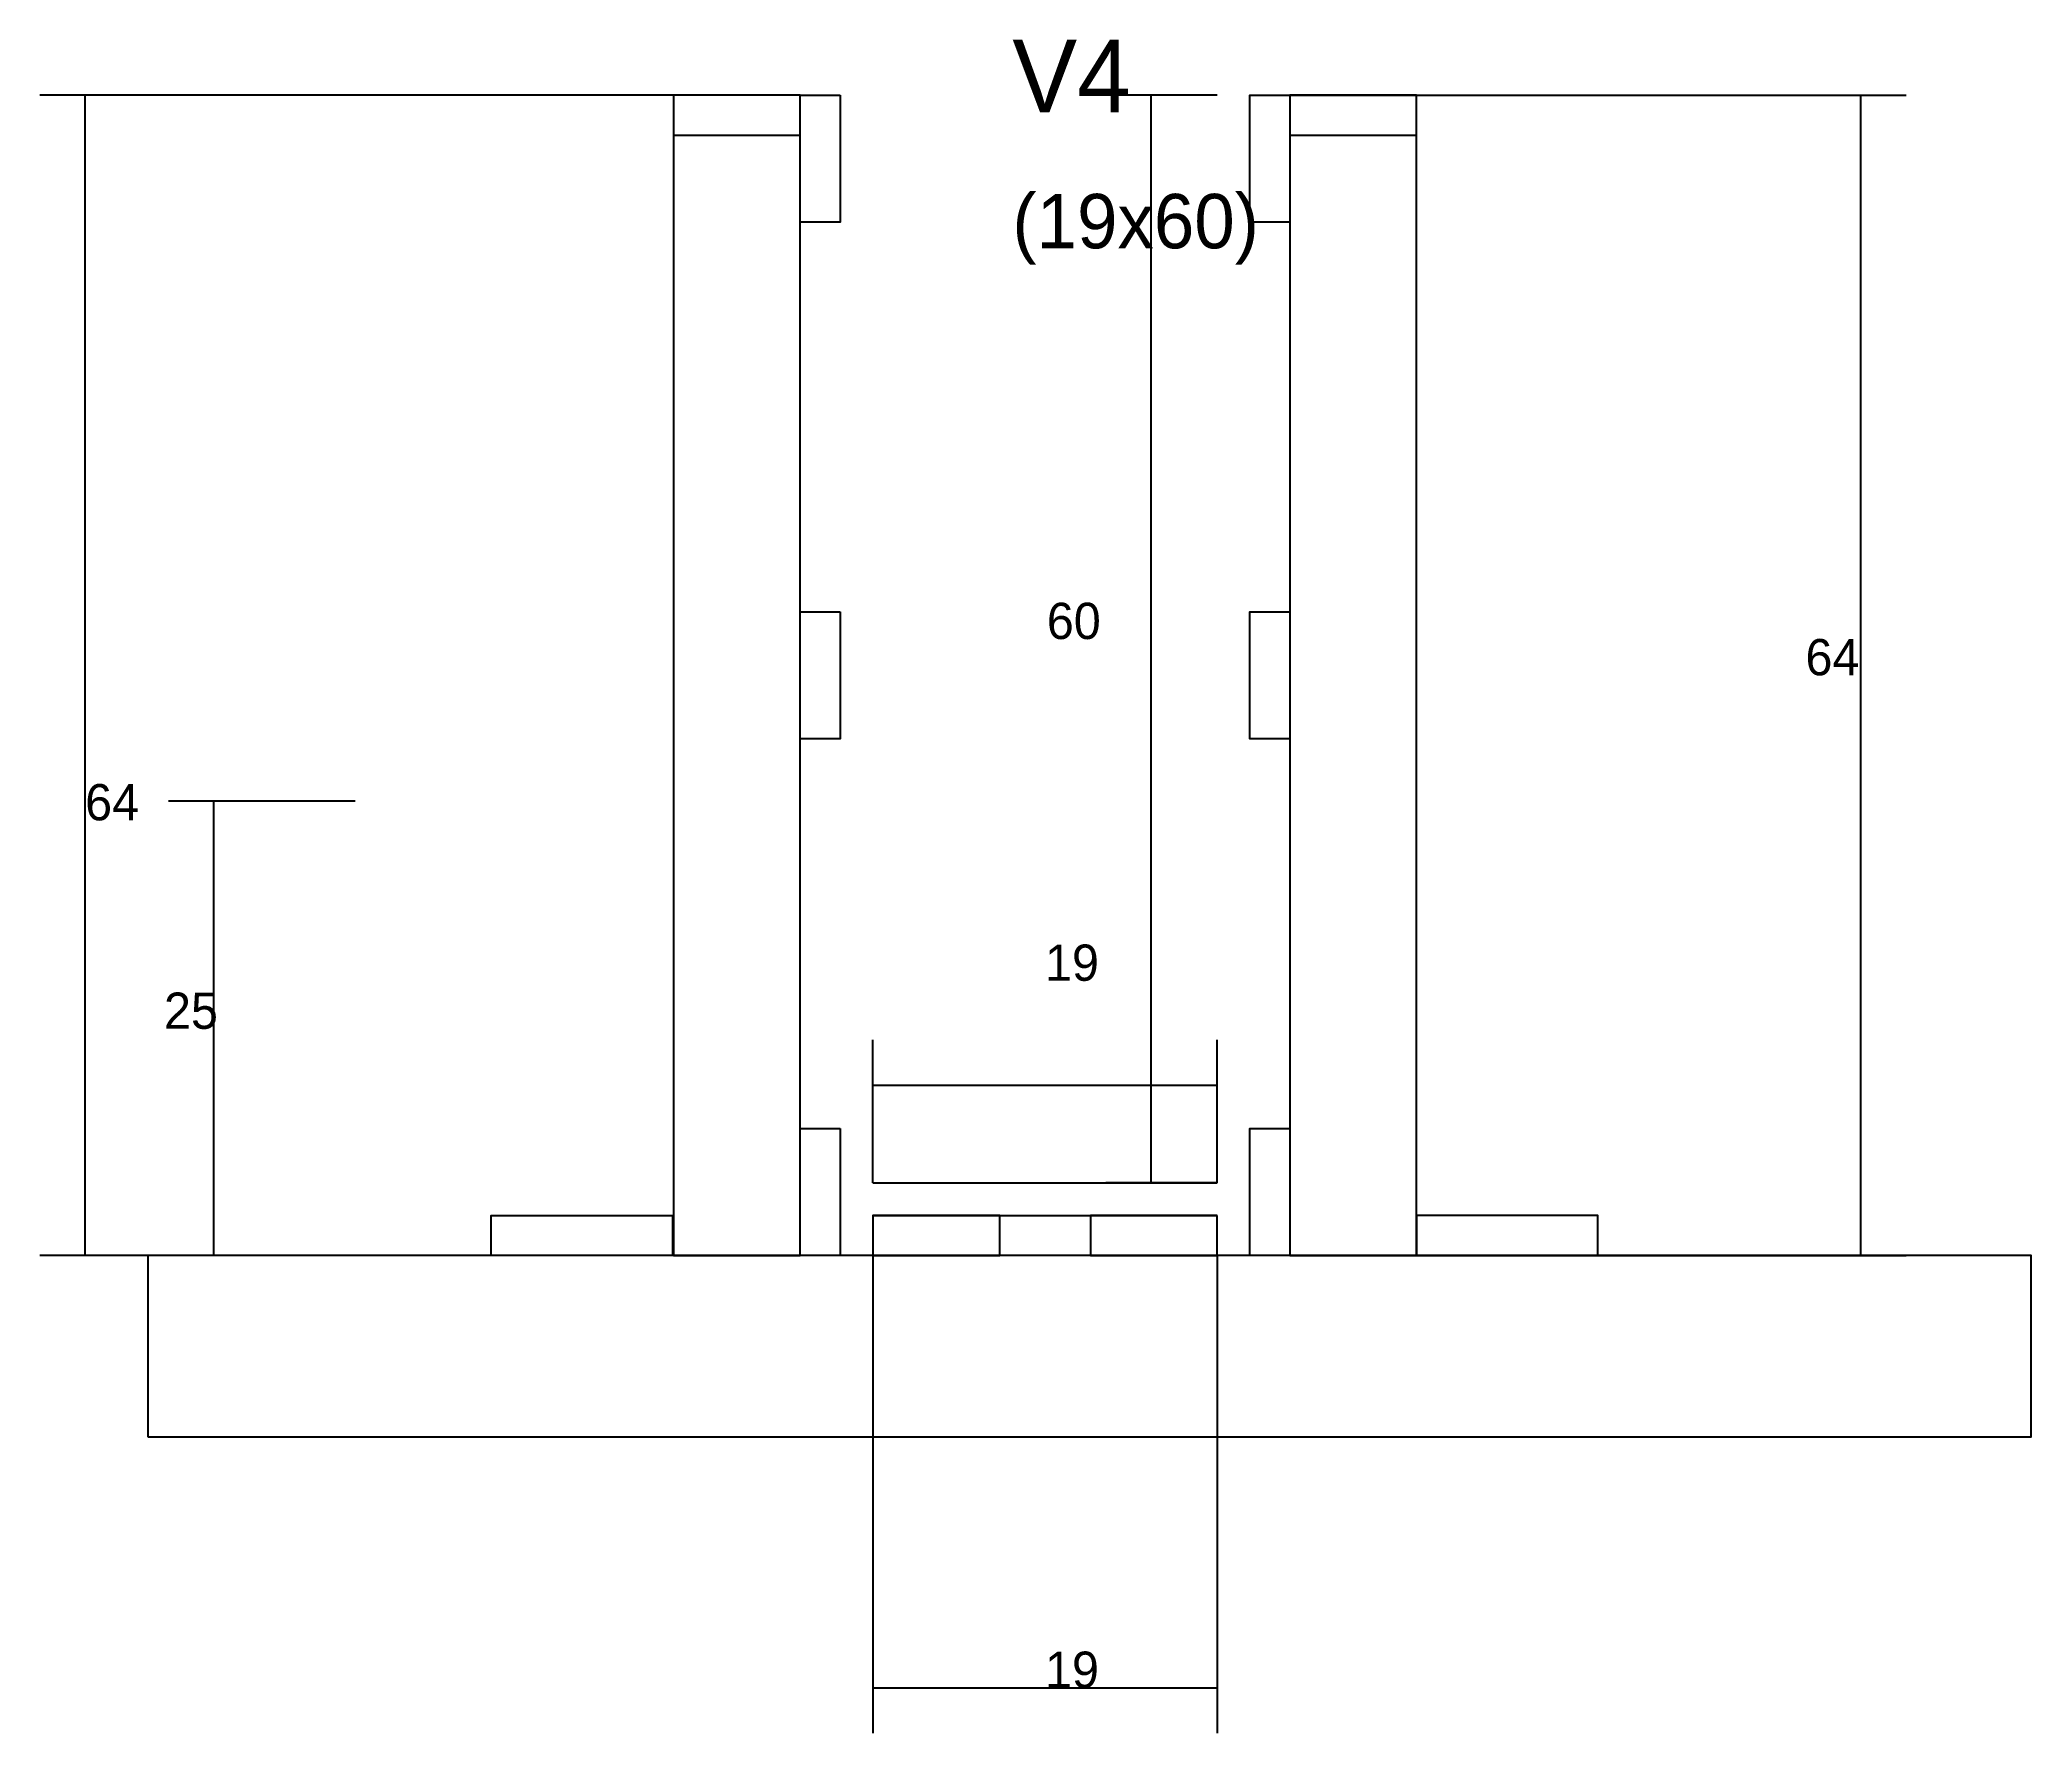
# Model space of a CAD drawing. Header units: metres. Extents: x -2848 to 21926, y -45195 to 1016.
# Drawn here: x -107.3 to 112.4, y -26573.8 to -26387 of the extents above; entities that cross this region are included whole.
import ezdxf

# ---------------------------------------------------------------- set-up
doc = ezdxf.new("R2010")
doc.units = ezdxf.units.M
for name, color, linetype in [('COTA', 241, 'Continuous'), ('Cota Seção (2x)', 4, 'Continuous'), ('Madeira', 126, 'Continuous'), ('Painéis', 200, 'Continuous'), ('Texto Seção', 7, 'Continuous')]:
    doc.layers.add(name, color=color, linetype=linetype)

msp = doc.modelspace()

# ---------------------------------------------------------------- texts
at = {"layer": 'COTA'}
for s, p in [('64', (87.5, -26457.1)), ('64', (-102.3, -26473.1)), ('25', (-93.6, -26496.1)), ('19', (3.6, -26568.8))]:
    msp.add_text(s, height=4, dxfattribs=at).set_placement(p)
at = {"layer": 'Cota Seção (2x)'}
for s, p in [('60', (3.8, -26453.1)), ('19', (3.6, -26490.8))]:
    msp.add_text(s, height=4, dxfattribs=at).set_placement(p)
at = {"layer": 'Texto Seção'}
for s, height, p in [('V4', 8, (0, -26395)), ('(19x60)', 6, (0, -26410))]:
    msp.add_text(s, height=height, dxfattribs=at).set_placement(p)

# ---------------------------------------------------------------- linework, layer by layer
at = {"layer": 'COTA'}
for p, q in [((-23.4, -26393.1), (-107.3, -26393.1)), ((-102.3, -26521.1), (-102.3, -26393.1)), ((30.6, -26393.1), (98.6, -26393.1)), ((93.6, -26521.1), (93.6, -26393.1)), ((-72.5, -26471), (-93.1, -26471)), ((-88.1, -26521.1), (-88.1, -26471)), ((-23.4, -26521.1), (-107.3, -26521.1)), ((-57.5, -26521.1), (-93.1, -26521.1)), ((-15.4, -26521.1), (-15.4, -26573.8)), ((22.6, -26521.1), (22.6, -26573.8)), ((30.6, -26521.1), (98.6, -26521.1)), ((-15.4, -26568.8), (22.6, -26568.8))]:
    msp.add_line(p, q, dxfattribs=at)
at = {"layer": 'Cota Seção (2x)'}
for p, q in [((22.6, -26393.1), (10.3, -26393.1)), ((15.3, -26513.1), (15.3, -26393.1)), ((-15.4, -26513.1), (-15.4, -26497.3)), ((22.6, -26513.1), (22.6, -26497.3)), ((-15.4, -26502.3), (22.6, -26502.3)), ((22.6, -26513.1), (10.3, -26513.1))]:
    msp.add_line(p, q, dxfattribs=at)
at = {"layer": 'Madeira'}
for points in [[(-37.4, -26393.1), (-37.4, -26397.5), (-23.4, -26397.5), (-23.4, -26393.1)], [(-37.4, -26521.1), (-23.4, -26521.1), (-23.4, -26393.1), (-37.4, -26393.1)], [(-19, -26393.1), (-19, -26407.1), (-23.4, -26407.1), (-23.4, -26393.1)], [(30.6, -26393.1), (30.6, -26407.1), (26.2, -26407.1), (26.2, -26393.1)], [(30.6, -26393.1), (30.6, -26397.5), (44.6, -26397.5), (44.6, -26393.1)], [(30.6, -26521.1), (44.6, -26521.1), (44.6, -26393.1), (30.6, -26393.1)], [(-19, -26450.1), (-19, -26464.1), (-23.4, -26464.1), (-23.4, -26450.1)], [(30.6, -26450.1), (30.6, -26464.1), (26.2, -26464.1), (26.2, -26450.1)], [(-19, -26507.1), (-19, -26521.1), (-23.4, -26521.1), (-23.4, -26507.1)], [(30.6, -26507.1), (30.6, -26521.1), (26.2, -26521.1), (26.2, -26507.1)], [(-57.5, -26521.1), (-57.5, -26516.7), (-37.5, -26516.7), (-37.5, -26521.1)], [(-1.4, -26516.7), (-15.4, -26516.7), (-15.4, -26521.1), (-1.4, -26521.1)], [(22.6, -26516.7), (8.6, -26516.7), (8.6, -26521.1), (22.6, -26521.1)], [(64.6, -26521.1), (64.6, -26516.7), (44.6, -26516.7), (44.6, -26521.1)], [(-95.4, -26541.1), (112.4, -26541.1), (112.4, -26521.1), (-95.4, -26521.1)]]:
    msp.add_lwpolyline(points, close=True, dxfattribs=at)
at = {"layer": 'Painéis'}
for p, q in [((-15.4, -26513.1), (22.6, -26513.1)), ((-15.4, -26516.7), (22.6, -26516.7))]:
    msp.add_line(p, q, dxfattribs=at)

msp.set_redraw_order([(e.dxf.handle, doc.entitydb.next_handle()) for e in msp.query("TEXT MTEXT ATTDEF DIMENSION ARC_DIMENSION")])  # texts and dimensions are drawn at this point

doc.saveas('drawing.dxf')
